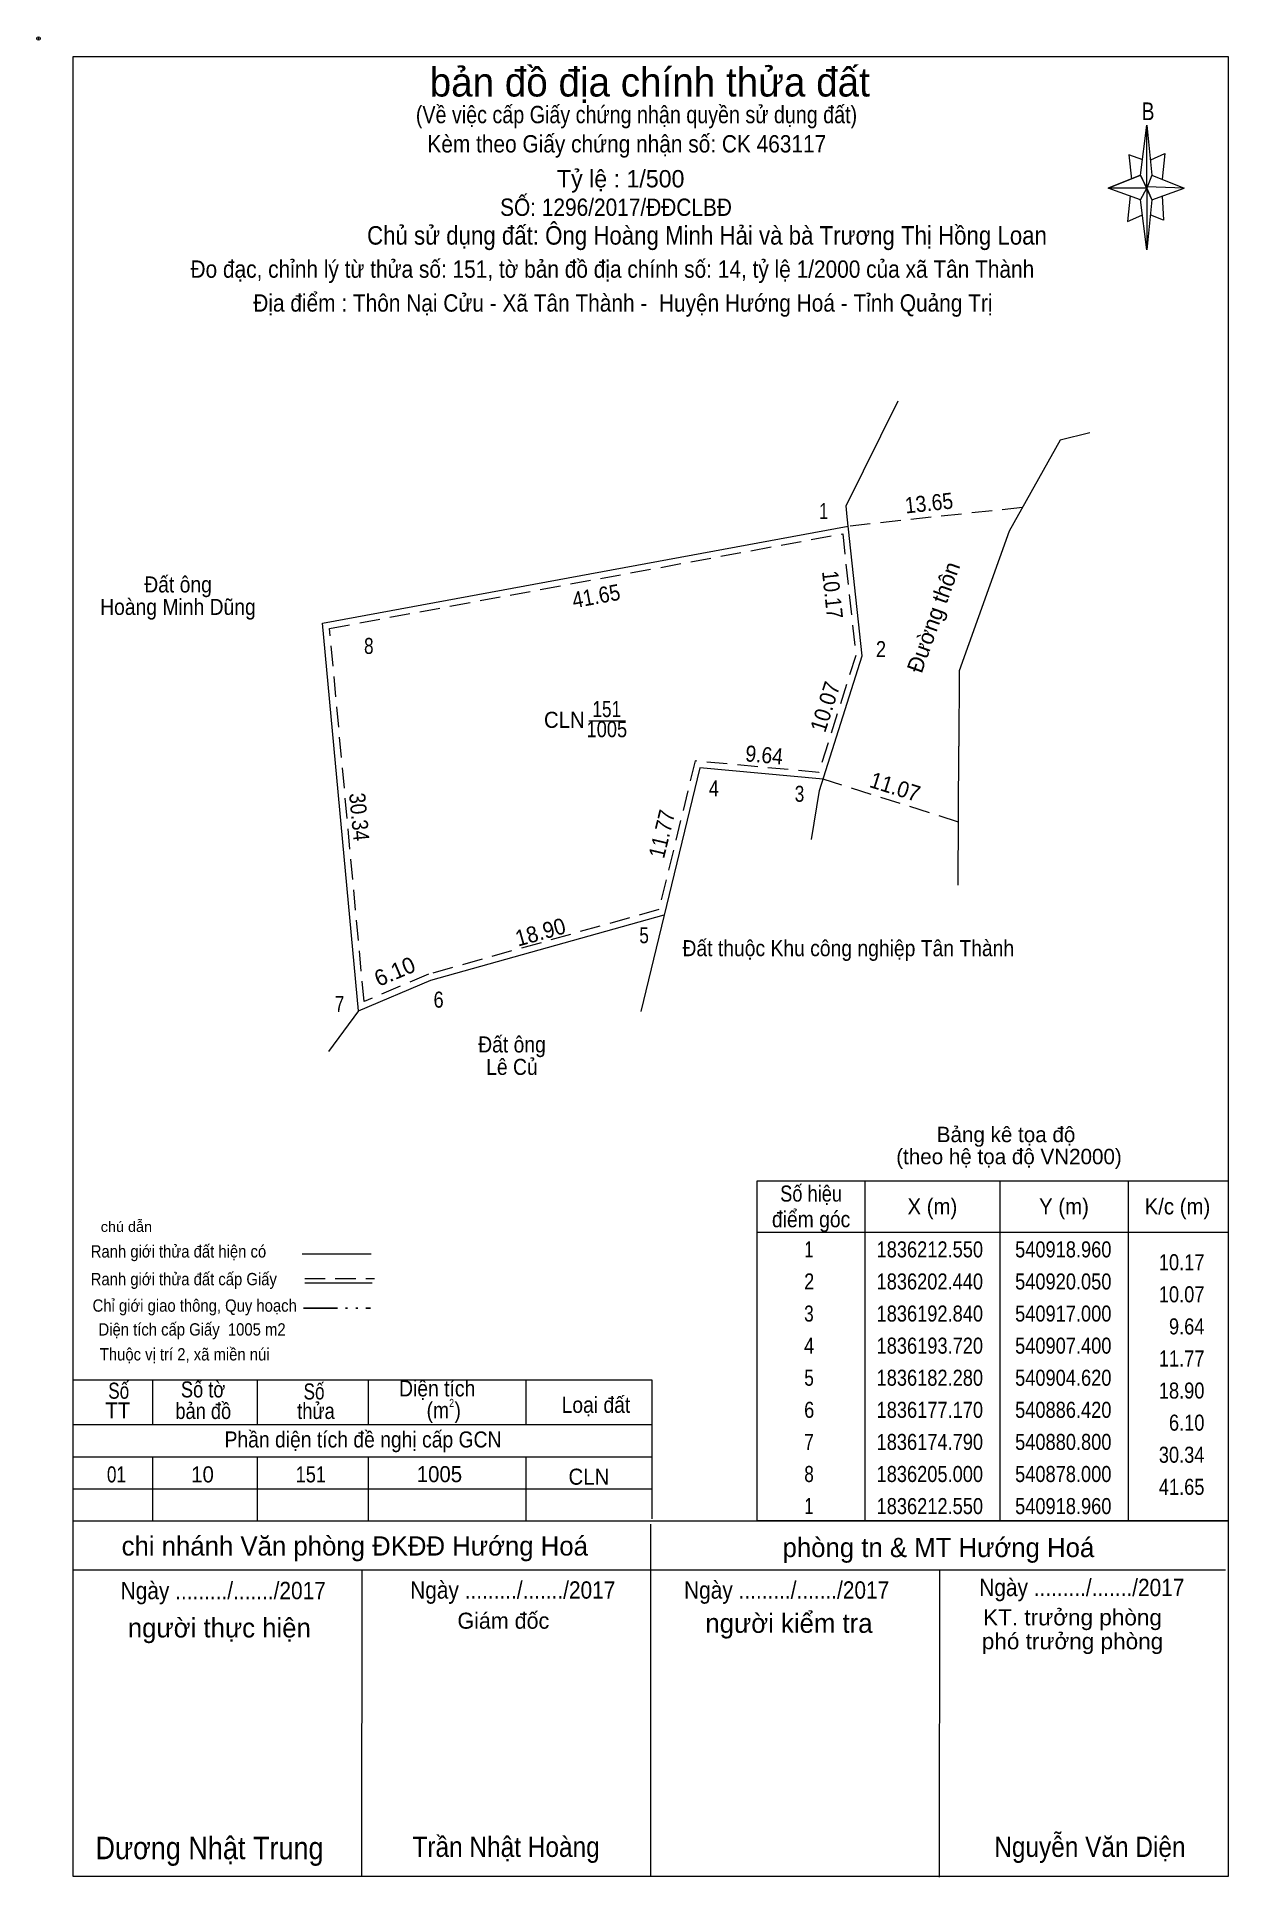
# Model space of a CAD drawing. Header units: metres. Extents: x 540420 to 541230, y 1835825 to 1836251.
# Drawn here: x 540855.7 to 540948.6, y 1836107.3 to 1836250.7 of the extents above; entities that cross this region are included whole.
import ezdxf
from ezdxf.enums import TextEntityAlignment as Align

# ---------------------------------------------------------------- set-up
doc = ezdxf.new("R2010")
doc.units = ezdxf.units.M
doc.header["$LTSCALE"] = 0.53
doc.header["$PDMODE"] = 32
doc.header["$PDSIZE"] = 0.265
for name, pattern in [('DASH_DOUBLE_DOT', [9.2, 5, -1.2, 0.3, -1.2, 0.3, -1.2]), ('DOTTED', [1.5, 0.3, -1.2]), ('MEDIUM_DASHED', [4.5, 3, -1.5])]:
    doc.linetypes.add(name, pattern=pattern)
for name, color, linetype, lineweight in [('1', 7, 'DOTTED', 13), ('10', 7, 'Continuous', 13), ('17', 7, 'Continuous', 13), ('42', 7, 'Continuous', 13), ('5', 7, 'Continuous', 13), ('6', 7, 'Continuous', 13), ('63', 7, 'Continuous', 13)]:
    doc.layers.add(name, color=color, linetype=linetype, lineweight=lineweight)
doc.layers.add('34', color=7, linetype='Continuous')

msp = doc.modelspace()

# ---------------------------------------------------------------- texts
at = {"layer": '1'}
for s, height, width, p in [('151', 1.25, 0.8, (540900.14, 1836197.68)), ('CLN', 1.25, 0.95, (540896.835, 1836196.84)), ('1005', 1.25, 0.85, (540900.145, 1836196.11)), ('2', 0.625, 0.8, (540888.05, 1836143.93))]:
    msp.add_text(s, height=height, dxfattribs=dict(at, width=width)).set_placement(p, align=Align.CENTER)
at = {"layer": '34', "width": 0.9}
msp.add_text('Chủ sử dụng đất: Ông Hoàng Minh Hải và bà Trương Thị Hồng Loan', height=1.44, dxfattribs=at).set_placement((540881.46, 1836234.49))
at = {"layer": '5'}
for s, height, p in [('bản đồ địa chính thửa đất', 2.25, (540903.49, 1836246.03)), ('Tỷ lệ : 1/500', 1.35, (540901.225, 1836238.95))]:
    msp.add_text(s, height=height, dxfattribs=at).set_placement(p, align=Align.CENTER)
for s, height, width, p in [('(Về việc cấp Giấy chứng nhận quyền sử dụng đất)', 1.35, 0.85, (540902.455, 1836243.95)), ('B', 1.378, 0.8, (540942.32, 1836244.19)), ('Kèm theo Giấy chứng nhận số: CK 463117', 1.35, 0.9, (540901.7, 1836241.67)), ('SỐ: 1296/2017/ĐĐCLBĐ', 1.35, 0.9, (540900.86, 1836236.73)), ('Đo đạc, chỉnh lý từ thửa số: 151, tờ bản đồ địa chính số: 14, tỷ lệ 1/2000 của xã Tân Thành', 1.35, 0.9, (540900.575, 1836231.91)), ('Địa điểm : Thôn Nại Cửu - Xã Tân Thành -  Huyện Hướng Hoá - Tỉnh Quảng Trị ', 1.35, 0.9, (540901.62, 1836229.27)), ('chú dẫn', 0.7999, 1.05, (540862.71, 1836157.57)), ('Ranh giới thửa đất hiện có ', 0.96, 0.9, (540866.925, 1836155.57)), ('Ranh giới thửa đất cấp Giấy', 0.96, 0.9, (540867.18, 1836153.41)), ('Chỉ giới giao thông, Quy hoạch', 0.96, 0.9, (540868.03, 1836151.35)), ('Diện tích cấp Giấy  1005 m2', 0.96, 0.9, (540867.825, 1836149.49)), ('Thuộc vị trí 2, xã miền núi', 0.96, 0.9, (540867.25, 1836147.55)), ('Số', 1.25, 0.8, (540862.11, 1836144.57)), ('Số tờ', 1.25, 0.85, (540868.685, 1836144.67)), ('Số', 1.25, 0.8, (540877.33, 1836144.51)), ('Diện tích', 1.25, 0.9, (540886.925, 1836144.75)), ('TT', 1.25, 0.95, (540862.04, 1836143.03)), ('bản đồ', 1.25, 0.85, (540868.7, 1836142.99)), ('thửa', 1.25, 0.85, (540877.48, 1836142.99)), ('(m )', 1.25, 0.9, (540887.435, 1836143.05)), ('Loại đất', 1.25, 0.9, (540899.295, 1836143.47)), ('Phần diện tích đề nghị cấp GCN', 1.25, 0.9, (540881.145, 1836140.77)), ('01', 1.25, 0.8, (540861.935, 1836138.05)), ('10', 1.25, 0.95, (540868.64, 1836138.05)), ('151', 1.25, 0.85, (540877.08, 1836138.05)), ('1005', 1.25, 0.95, (540887.1, 1836138.07)), ('CLN', 1.25, 0.95, (540898.745, 1836137.87))]:
    msp.add_text(s, height=height, dxfattribs=dict(at, width=width)).set_placement(p, align=Align.CENTER)
at = {"layer": '6'}
for s, height, p in [('Bảng kê tọa độ ', 1.2, (540931.475, 1836164.56)), ('(theo hệ tọa độ VN2000)', 1.2, (540931.48, 1836162.84)), ('chi nhánh Văn phòng ĐKĐĐ Hướng Hoá', 1.5, (540880.505, 1836132.35)), ('phòng tn & MT Hướng Hoá', 1.5, (540925.98, 1836132.23)), ('người kiểm tra', 1.5, (540914.335, 1836126.33)), ('người thực hiện', 1.5, (540869.95, 1836125.97)), ('Giám đốc', 1.25, (540892.08, 1836126.65))]:
    msp.add_text(s, height=height, dxfattribs=at).set_placement(p, align=Align.CENTER)
for s, height, width, p in [('Ngày ........./......./2017', 1.35, 0.9, (540870.255, 1836128.95)), ('Ngày ........./......./2017', 1.35, 0.9, (540892.815, 1836128.99)), ('Ngày ........./......./2017', 1.35, 0.9, (540914.155, 1836128.99)), ('Ngày ........./......./2017', 1.35, 0.9, (540937.155, 1836129.19)), ('KT. trưởng phòng', 1.25, 1.05, (540936.43, 1836126.91)), ('phó trưởng phòng', 1.25, 1.05, (540936.43, 1836125.05)), ('Nguyễn Văn Diện', 1.58, 0.9, (540937.785, 1836108.87)), ('Dương Nhật Trung', 1.75, 0.9, (540869.185, 1836108.69)), ('Trần Nhật Hoàng', 1.58, 0.9, (540892.295, 1836108.87))]:
    msp.add_text(s, height=height, dxfattribs=dict(at, width=width)).set_placement(p, align=Align.CENTER)
at = {"layer": '63'}
for s, width, p in [(' 1', 0.75, (540917.39, 1836213.11)), (' 8', 0.8, (540881.97, 1836202.6)), (' 2', 0.85, (540921.9, 1836202.35)), (' 4', 0.85, (540908.88, 1836191.5)), (' 3', 0.8, (540915.53, 1836191.08)), (' 5', 0.8, (540903.42, 1836180.06)), (' 7', 0.8, (540879.69, 1836174.7)), (' 6', 0.85, (540887.43, 1836175.04)), ('10.17', 0.85, (540946.71, 1836154.58)), ('10.07', 0.85, (540946.71, 1836152.08)), ('9.64', 0.85, (540946.71, 1836149.58)), ('11.77', 0.85, (540946.71, 1836147.08)), ('18.90', 0.85, (540946.71, 1836144.58)), ('6.10', 0.85, (540946.71, 1836142.08)), ('30.34', 0.85, (540946.71, 1836139.58)), ('41.65', 0.85, (540946.71, 1836137.08))]:
    msp.add_text(s, height=1.25, dxfattribs=dict(at, width=width)).set_placement(p, align=Align.RIGHT)
for s, rotation, width, p in [('13.65', 6.141, 0.9, (540925.3081, 1836213.7388)), ('10.17', 276.154, 0.9, (540917.1092, 1836207.152)), ('41.65', 10.444, 0.9, (540899.4217, 1836206.495)), ('10.07', 72.375, 0.95, (540917.7507, 1836198.2908)), ('9.64', 354.763, 0.9, (540912.3529, 1836194.1068)), ('11.07', 342.433, 0.95, (540922.4164, 1836191.6496)), ('30.34', 275.295, 0.9, (540880.2331, 1836189.8427)), ('11.77', 76.341, 0.9, (540905.0387, 1836188.4274)), ('18.90', 15.683, 0.95, (540895.1361, 1836180.328))]:
    msp.add_text(s, height=1.25, rotation=rotation, dxfattribs=dict(at, width=width)).set_placement(p, align=Align.CENTER)
for s, width, p in [('Đất ông', 0.9, (540866.735, 1836207.39)), ('Hoàng Minh Dũng', 0.9, (540866.725, 1836205.64)), ('Đất thuộc Khu công nghiệp Tân Thành', 0.9, (540918.96, 1836179.05)), ('Đất ông', 0.9, (540892.755, 1836171.55)), ('Lê Củ', 0.9, (540892.75, 1836169.8)), ('Số hiệu', 0.85, (540916.06, 1836159.93)), ('X (m)', 0.95, (540925.51, 1836158.93)), ('Y (m)', 0.95, (540935.765, 1836158.93)), ('K/c (m)', 0.95, (540944.605, 1836158.93)), ('điểm góc', 0.9, (540916.06, 1836157.93)), (' 1', 0.75, (540915.71, 1836155.58)), ('1836212.550', 0.85, (540925.31, 1836155.58)), ('540918.960', 0.85, (540935.71, 1836155.58)), (' 2', 0.85, (540915.715, 1836153.08)), ('1836202.440', 0.85, (540925.31, 1836153.08)), ('540920.050', 0.85, (540935.71, 1836153.08)), (' 3', 0.8, (540915.705, 1836150.58)), ('1836192.840', 0.85, (540925.31, 1836150.58)), ('540917.000', 0.85, (540935.71, 1836150.58)), (' 4', 0.85, (540915.71, 1836148.08)), ('1836193.720', 0.85, (540925.31, 1836148.08)), ('540907.400', 0.85, (540935.71, 1836148.08)), (' 5', 0.8, (540915.715, 1836145.58)), ('1836182.280', 0.85, (540925.31, 1836145.58)), ('540904.620', 0.85, (540935.71, 1836145.58)), (' 6', 0.85, (540915.715, 1836143.08)), ('1836177.170', 0.85, (540925.31, 1836143.08)), ('540886.420', 0.85, (540935.71, 1836143.08)), (' 7', 0.8, (540915.715, 1836140.58)), ('1836174.790', 0.85, (540925.31, 1836140.58)), ('540880.800', 0.85, (540935.71, 1836140.58)), (' 8', 0.8, (540915.715, 1836138.08)), ('1836205.000', 0.85, (540925.31, 1836138.08)), ('540878.000', 0.85, (540935.71, 1836138.08)), (' 1', 0.75, (540915.71, 1836135.58)), ('1836212.550', 0.85, (540925.31, 1836135.58)), ('540918.960', 0.85, (540935.71, 1836135.58))]:
    msp.add_text(s, height=1.25, dxfattribs=dict(at, width=width)).set_placement(p, align=Align.CENTER)
for s, rotation, p in [('Đường thôn', 70.296, (540926.1839, 1836205.2543)), ('6.10', 22.952, (540883.8613, 1836177.2827))]:
    msp.add_text(s, height=1.25, rotation=rotation, dxfattribs=at).set_placement(p, align=Align.CENTER)

# ---------------------------------------------------------------- linework, layer by layer
at = {"layer": '1', "linetype": 'MEDIUM_DASHED'}
msp.add_lwpolyline([(540918.52, 1836211.96), (540919.54, 1836202.49), (540916.65, 1836193.37), (540907.02, 1836194.26), (540904.2, 1836182.68), (540886.25, 1836177.64), (540881.23, 1836175.52), (540878.54, 1836204.59)], close=True, dxfattribs=at)
at = {"layer": '1', "linetype": 'Continuous'}
msp.add_lwpolyline([(540917, 1836192.84), (540907.4, 1836193.72), (540902.79, 1836174.74)], dxfattribs=at)
at = {"layer": '10'}
msp.add_line((540880.8, 1836174.79), (540878.45, 1836171.63), dxfattribs=at)
for points in [[(540880.8, 1836174.79), (540878, 1836205), (540918.96, 1836212.55)], [(540880.8, 1836174.79), (540886.42, 1836177.17), (540904.62, 1836182.28)]]:
    msp.add_lwpolyline(points, dxfattribs=at)
at = {"layer": '17'}
for p, q in [((540903.56, 1836107.31), (540903.58, 1836134.79)), ((540881.06, 1836107.33), (540881.08, 1836131.25)), ((540926.06, 1836107.29), (540926.08, 1836131.25))]:
    msp.add_line(p, q, dxfattribs=at)
at = {"layer": '42'}
msp.add_line((540927.53, 1836184.59), (540927.58, 1836195.42), dxfattribs=at)
for points in [[(540918.88, 1836213.27), (540918.78, 1836214.15), (540922.85, 1836222.31)], [(540937.77, 1836219.83), (540935.46, 1836219.25), (540931.5, 1836212.17), (540927.6, 1836201.28), (540927.58, 1836195.42)], [(540916.09, 1836188.14), (540916.72, 1836191.95), (540920.05, 1836202.44), (540918.88, 1836213.27)]]:
    msp.add_lwpolyline(points, dxfattribs=at)
at = {"layer": '5'}
for p, q in [((540941.72, 1836239.89), (540942.22, 1836243.79)), ((540941.72, 1836237.99), (540939.22, 1836238.89)), ((540942.62, 1836239.89), (540945.12, 1836238.89)), ((540942.62, 1836237.99), (540942.22, 1836234.09)), ((540943.42, 1836238.29), (540943.52, 1836236.39)), ((540943.52, 1836236.39), (540942.52, 1836236.79)), ((540876.4, 1836155.85), (540881.78, 1836155.85)), ((540876.6, 1836153.61), (540881.86, 1836153.61)), ((540858.56, 1836146.05), (540903.64, 1836146.05)), ((540864.74, 1836146.05), (540864.74, 1836142.61)), ((540872.9, 1836146.05), (540872.9, 1836142.55)), ((540881.54, 1836146.05), (540881.54, 1836142.55)), ((540893.84, 1836146.05), (540893.84, 1836142.55)), ((540903.64, 1836146.05), (540903.64, 1836135.21)), ((540858.56, 1836142.55), (540903.64, 1836142.55)), ((540858.56, 1836140.05), (540903.64, 1836140.05)), ((540864.74, 1836140.05), (540864.74, 1836135.05)), ((540872.9, 1836140.05), (540872.9, 1836135.05)), ((540881.54, 1836140.05), (540881.54, 1836135.05)), ((540893.84, 1836140.05), (540893.84, 1836135.05)), ((540858.56, 1836137.55), (540903.64, 1836137.55)), ((540858.56, 1836135.05), (540903.64, 1836135.05))]:
    msp.add_line(p, q, dxfattribs=at)
at = {"layer": '5', "linetype": 'MEDIUM_DASHED'}
msp.add_line((540876.6, 1836153.93), (540882.04, 1836153.93), dxfattribs=at)
at = {"layer": '5', "linetype": 'DASH_DOUBLE_DOT', "lineweight": 25}
msp.add_line((540876.5, 1836151.63), (540881.74, 1836151.63), dxfattribs=at)
at = {"layer": '5'}
for points in [[(540858.56, 1836249.15), (540948.56, 1836249.15), (540948.56, 1836107.35), (540858.56, 1836107.35)], [(540942.22, 1836243.79), (540942.62, 1836239.89), (540942.22, 1836238.89)], [(540942.22, 1836238.89), (540939.22, 1836238.89), (540941.72, 1836239.89), (540942.62, 1836237.99), (540945.12, 1836238.89), (540942.22, 1836238.99)], [(540942.22, 1836238.89), (540942.22, 1836234.09), (540941.72, 1836237.99)]]:
    msp.add_lwpolyline(points, close=True, dxfattribs=at)
for points in [[(540941.92, 1836241.09), (540940.82, 1836241.49), (540941.02, 1836239.59)], [(540942.52, 1836241.09), (540943.62, 1836241.59), (540943.42, 1836239.59)], [(540942.22, 1836238.89), (540941.72, 1836239.89), (540939.22, 1836238.89)], [(540942.22, 1836238.89), (540942.62, 1836237.99), (540945.12, 1836238.89)], [(540940.92, 1836238.29), (540940.72, 1836236.29), (540941.82, 1836236.79)]]:
    msp.add_lwpolyline(points, dxfattribs=at)
msp.add_point((540855.86, 1836250.55), dxfattribs=at)
at = {"layer": '6'}
for p, q in [((540858.56, 1836135.05), (540948.56, 1836135.05)), ((540858.56, 1836131.25), (540948.36, 1836131.25)), ((540948.56, 1836107.35), (540858.56, 1836107.35))]:
    msp.add_line(p, q, dxfattribs=at)
at = {"layer": '63', "linetype": 'MEDIUM_DASHED'}
for p, q in [((540932.53, 1836214.01), (540918.96, 1836212.55)), ((540927.55, 1836189.5), (540917, 1836192.84))]:
    msp.add_line(p, q, dxfattribs=at)
at = {"layer": '63'}
for p, q in [((540898.75, 1836197.38), (540901.59, 1836197.38)), ((540920.26, 1836161.55), (540920.26, 1836135.05)), ((540930.76, 1836161.55), (540930.76, 1836135.05)), ((540940.76, 1836161.55), (540940.76, 1836135.05)), ((540911.86, 1836157.55), (540948.56, 1836157.55))]:
    msp.add_line(p, q, dxfattribs=at)
msp.add_lwpolyline([(540911.86, 1836161.55), (540948.56, 1836161.55), (540948.56, 1836135.05), (540911.86, 1836135.05)], close=True, dxfattribs=at)

msp.set_redraw_order([(e.dxf.handle, doc.entitydb.next_handle()) for e in msp.query("TEXT MTEXT ATTDEF DIMENSION ARC_DIMENSION")])  # texts and dimensions are drawn at this point

doc.saveas('drawing.dxf')
